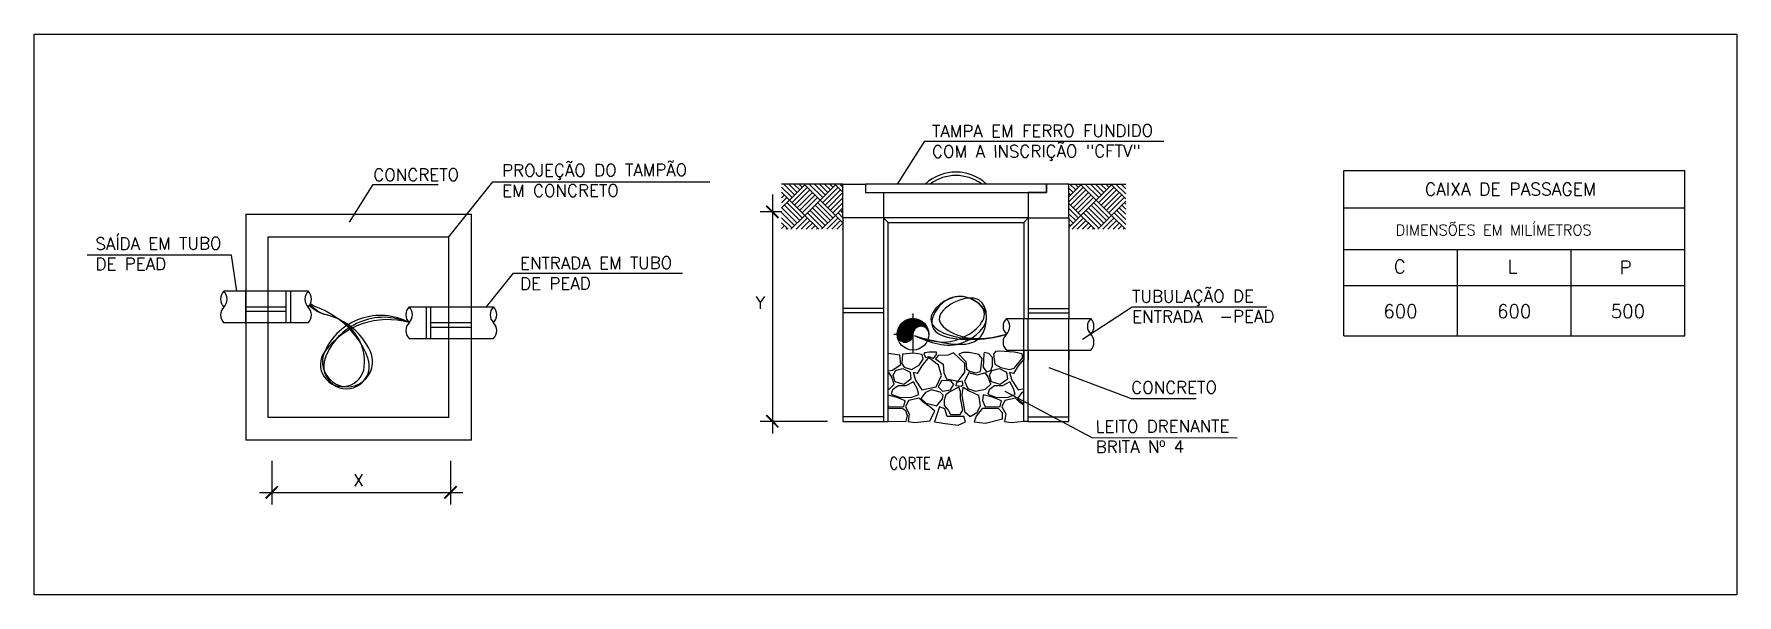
# Model space of a CAD drawing. Header units: millimetres. Extents: x -8 to 5830, y -596 to 3598.
# Drawn here: x 1278.38 to 1300.72, y 2301.23 to 2308.58 of the extents above; entities that cross this region are included whole.
import ezdxf
from ezdxf.enums import TextEntityAlignment as Align

# ---------------------------------------------------------------- set-up
doc = ezdxf.new("R2010")
doc.units = ezdxf.units.MM
doc.linetypes.add('HIDDEN', pattern=[9.525, 6.35, -3.175])
doc.linetypes.add('HIDDEN2', pattern=[4.7625, 3.175, -1.5875])
doc.layers.get('0').update_dxf_attribs({"color": 9})
for name, color, linetype in [('COTAS', 6, 'Continuous'), ('Detalhes Construtivos', 7, 'Continuous'), ('Detalhes Construtivos 02', 7, 'Continuous'), ('ELETRODUTO', 3, 'Continuous'), ('LAY', 8, 'Continuous'), ('texto', 1, 'Continuous'), ('TEXTOS', 2, 'Continuous')]:
    doc.layers.add(name, color=color, linetype=linetype)
doc.layers.add('Detalhes Construtivos 4', color=1, linetype='Continuous', lineweight=30)
doc.styles.add('ROMANS', font='romans')
pattern_1 = [(135, (1274.61203, 2307.61053), (-0.402265, 3e-17), [0.2844444, -0.2844444]), (135, (1274.64556, 2307.64405), (-0.402265, 3e-17), [0.2844444, -0.2844444]), (135, (1274.67908, 2307.67757), (-0.402265, 3e-17), [0.2844444, -0.2844444]), (135, (1274.7126, 2307.7111), (-0.402265, 3e-17), [0.2844444, -0.2844444]), (135, (1274.74612, 2307.74461), (-0.402265, 3e-17), [0.2844444, -0.2844444]), (135, (1274.77964, 2307.77814), (-0.402265, 3e-17), [0.2844444, -0.2844444]), (135, (1274.81317, 2307.81166), (-0.402265, 3e-17), [0.2844444, -0.2844444]), (45, (1274.4109, 2307.81166), (0.402265, -3e-17), [0.2844444, -0.2844444]), (45, (1274.37738, 2307.84518), (0.402265, -3e-17), [0.2844444, -0.2844444]), (45, (1274.34386, 2307.8787), (0.402265, -3e-17), [0.2844444, -0.2844444]), (45, (1274.31034, 2307.91223), (0.402265, -3e-17), [0.2844444, -0.2844444]), (45, (1274.2768, 2307.94575), (0.402265, -3e-17), [0.2844444, -0.2844444]), (45, (1274.2433, 2307.97927), (0.402265, -3e-17), [0.2844444, -0.2844444]), (45, (1274.20977, 2308.0128), (0.402265, -3e-17), [0.2844444, -0.2844444])]

msp = doc.modelspace()

# ---------------------------------------------------------------- texts
at = {"layer": 'ELETRODUTO', "color": 7, "linetype": 'Continuous', "lineweight": -2, "style": 'ROMANS', "width": 0.8}
msp.add_text('CORTE AA', height=0.16, rotation=0.2044, dxfattribs=at).set_placement((1290.014, 2302.875), align=Align.CENTER)
at = {"layer": 'ELETRODUTO', "color": 7, "linetype": 'Continuous', "lineweight": -2, "char_height": 0.16, "attachment_point": 4, "rotation": 0.2044, "style": 'ROMANS'}
for s, insert in [('\\A1;PROJEÇÃO DO TAMPÃO\\PEM CONCRETO', (1284.521, 2306.658)), ('\\A1;CONCRETO', (1282.831, 2306.734)), ('SAÍDA EM TUBO\\PDE PEAD', (1279.187, 2305.698)), ('ENTRADA EM TUBO\\PDE PEAD', (1284.756, 2305.442)), ('TUBULAÇÃO DE \\PENTRADA  -PEAD ', (1292.783, 2305.008)), ('\\A1;CONCRETO ', (1292.771, 2303.946)), ('LEITO DRENANTE\\PBRITA Nº 4', (1292.304, 2303.302, -4.098))]:
    msp.add_mtext(s, dxfattribs=dict(at, insert=insert))
at = {"layer": 'ELETRODUTO', "color": 7, "linetype": 'Continuous', "lineweight": -2, "char_height": 0.16, "attachment_point": 5, "style": 'ROMANS'}
for s, insert in [('Y', (1287.905, 2305.058, 4.098)), ('X', (1282.638, 2302.732, 11.11))]:
    msp.add_mtext(s, dxfattribs=dict(at, insert=insert))
at = {"layer": 'texto', "color": 7, "style": 'ROMANS'}
for s, height, p in [('C', 0.175, (1296.215, 2305.444)), ('L', 0.175, (1297.707, 2305.444)), ('P', 0.175, (1299.177, 2305.431)), ('600', 0.1747, (1296.078, 2304.858)), ('600', 0.1747, (1297.57, 2304.858)), ('500', 0.1747, (1299.061, 2304.858))]:
    msp.add_text(s, height=height, dxfattribs=at).set_placement(p)
at = {"layer": 'texto', "color": 7, "insert": (1290.159, 2307.15, -4.098), "char_height": 0.16, "attachment_point": 4, "rotation": 0.2044, "style": 'ROMANS'}
msp.add_mtext('TAMPA EM FERRO FUNDIDO\\PCOM A INSCRIÇÃO "CFTV"', dxfattribs=at)
at = {"layer": 'TEXTOS', "color": 7, "style": 'ROMANS'}
msp.add_text('CAIXA DE PASSAGEM', height=0.1646, dxfattribs=at).set_placement((1297.744, 2306.546), align=Align.MIDDLE_CENTER)
msp.add_text('DIMENSÕES EM MILÍMETROS', height=0.13975, dxfattribs=at).set_placement((1296.24, 2305.941))

# ---------------------------------------------------------------- blocks, each defined once
blk = doc.blocks.new('_OPEN')
at = {"color": 0, "linetype": 'ByBlock'}
for p, q in [((-1, 0), (0, 0)), ((0, 0), (-1, 0)), ((0, 0), (-1, 0))]:
    blk.add_line(p, q, dxfattribs=at)
blk = doc.blocks.new('_ARCHTICK')
at = {"color": 0, "linetype": 'ByBlock', "const_width": 0.15}
blk.add_lwpolyline([(-0.5, -0.5), (0.5, 0.5)], dxfattribs=at)

# ---------------------------------------------------------------- hatches: boundary and pattern name
at = {"layer": 'ELETRODUTO', "linetype": 'Continuous', "lineweight": -2}
h = msp.add_hatch(dxfattribs=at)
h.set_pattern_fill('AR-PARQ1,_O', scale=0.023704, angle=45)
h.set_pattern_definition(pattern_1)
h.paths.add_polyline_path([(1288.991, 2306.021), (1288.991, 2306.17), (1288.991, 2306.614), (1288.186, 2306.614), (1288.186, 2306.021)])
h.paths.add_polyline_path([(1288.59, 2306.33), (1288.59, 2306.453), (1288.661, 2306.453), (1288.661, 2306.33)], flags=24)
h = msp.add_hatch(dxfattribs=at)
h.set_pattern_fill('AR-PARQ1,_O', scale=0.023704, angle=45)
h.set_pattern_definition(pattern_1)
h.paths.add_polyline_path([(1291.954, 2306.614), (1291.954, 2306.17), (1291.954, 2306.021), (1292.699, 2306.021), (1292.699, 2306.614)])
h = msp.add_hatch(dxfattribs=at)
h.set_pattern_fill('_U,_O', scale=0.004978, angle=45, pattern_type=0)
h.set_pattern_definition([(45, (-50.5175516, 1250.674251), (-0.003519820422, 0.003519820422), [])])
h.paths.add_polyline_path([(1289.909, 2304.645), (1289.909, 2304.852, 0.414214), (1289.702, 2304.645)])
h.paths.add_polyline_path([(1289.702, 2304.645, 1), (1289.909, 2304.645)])
h.paths.add_polyline_path([(1290.117, 2304.645, 0.414214), (1289.909, 2304.852), (1289.909, 2304.645, -1)])

# ---------------------------------------------------------------- linework, layer by layer
at = {"layer": 'Detalhes Construtivos', "color": 7, "linetype": 'Continuous', "lineweight": -2}
for p, q in [((1281.976, 2305.209), (1280.871, 2305.209)), ((1281.976, 2304.794), (1280.871, 2304.794)), ((1283.3, 2304.589), (1284.406, 2304.589))]:
    msp.add_line(p, q, dxfattribs=at)
for centre, start, end in [((1280.972, 2305.105), 134.4153, 225.5847), ((1280.769, 2305.105), 314.4153, 45.5847), ((1282.078, 2305.105), 134.4153, 225.5847), ((1281.875, 2305.105), 314.4153, 45.5847), ((1280.972, 2304.898), 134.4153, 225.5847), ((1281.875, 2304.898), 314.4153, 45.5847), ((1283.402, 2304.9), 134.4153, 225.5847), ((1283.199, 2304.9), 314.4153, 45.5847), ((1283.402, 2304.693), 134.4153, 225.5847), ((1284.304, 2304.693), 314.4153, 45.5847)]:
    msp.add_arc(centre, 0.145, start, end, dxfattribs=at)
at = {"layer": 'Detalhes Construtivos 02', "color": 7, "linetype": 'HIDDEN', "lineweight": -2}
for p, q in [((1281.453, 2305.923), (1283.823, 2305.923)), ((1281.453, 2303.552), (1281.453, 2305.923)), ((1283.823, 2303.552), (1283.823, 2305.923)), ((1283.823, 2303.552), (1281.453, 2303.552))]:
    msp.add_line(p, q, dxfattribs=at)
at = {"layer": 'Detalhes Construtivos 02', "color": 7, "linetype": 'HIDDEN2', "lineweight": -2}
for p, q in [((1281.157, 2304.794), (1281.157, 2305.209)), ((1281.69, 2304.794), (1281.69, 2305.209)), ((1281.749, 2304.794), (1281.749, 2305.209)), ((1281.69, 2305.001), (1281.157, 2305.001)), ((1281.69, 2304.942), (1281.157, 2304.942)), ((1283.527, 2304.589), (1283.527, 2305.004)), ((1283.586, 2304.589), (1283.586, 2305.004)), ((1284.12, 2304.589), (1284.12, 2305.004)), ((1283.586, 2304.797), (1284.12, 2304.797)), ((1283.586, 2304.737), (1284.12, 2304.737))]:
    msp.add_line(p, q, dxfattribs=at)
at = {"layer": 'Detalhes Construtivos 4', "color": 7, "linetype": 'Continuous', "lineweight": -2}
for p, q in [((1281.157, 2306.219), (1282.194, 2306.219)), ((1281.157, 2306.219), (1281.157, 2303.256)), ((1282.194, 2306.219), (1284.12, 2306.219)), ((1284.12, 2305.004), (1284.12, 2306.219)), ((1284.12, 2303.256), (1281.157, 2303.256))]:
    msp.add_line(p, q, dxfattribs=at)
at = {"layer": 'ELETRODUTO', "color": 7, "linetype": 'Continuous', "lineweight": -2}
for p, q in [((1288.065, 2306.476, 4.098), (1288.065, 2303.343, 4.098)), ((1288.991, 2306.614), (1288.186, 2306.614)), ((1288.986, 2306.614), (1288.571, 2306.614)), ((1289.287, 2306.501), (1291.658, 2306.501)), ((1291.954, 2306.614), (1292.699, 2306.614)), ((1288.188, 2306.248, 4.098), (1287.905, 2306.248, 4.098)), ((1288.991, 2306.17), (1288.991, 2303.503)), ((1289.524, 2306.17), (1288.991, 2306.17)), ((1289.524, 2306.17), (1289.524, 2303.503)), ((1291.421, 2306.17), (1289.524, 2306.17)), ((1289.524, 2306.17), (1289.584, 2306.11)), ((1289.584, 2303.503), (1289.584, 2306.11)), ((1289.584, 2306.11), (1291.361, 2306.11)), ((1291.421, 2306.17), (1291.361, 2306.11)), ((1291.361, 2306.11), (1291.361, 2304.852)), ((1291.421, 2306.17), (1291.421, 2304.852)), ((1291.421, 2306.17), (1291.954, 2306.17)), ((1291.954, 2306.17), (1291.954, 2304.852)), ((1283.3, 2305.004), (1284.406, 2305.004)), ((1289.524, 2304.984), (1288.991, 2304.984)), ((1289.524, 2304.925), (1288.991, 2304.925)), ((1289.909, 2304.915), (1289.909, 2304.392)), ((1291.421, 2304.984), (1291.954, 2304.984)), ((1291.421, 2304.925), (1291.954, 2304.925)), ((1289.657, 2304.645), (1289.866, 2304.645)), ((1289.909, 2304.848), (1289.909, 2304.442)), ((1291.134, 2304.852), (1292.24, 2304.852)), ((1291.361, 2304.437), (1291.361, 2304.852)), ((1291.421, 2304.437), (1291.421, 2304.852)), ((1291.954, 2304.437), (1291.954, 2304.852)), ((1284.12, 2303.256), (1284.12, 2304.589)), ((1291.134, 2304.437), (1292.24, 2304.437)), ((1291.361, 2303.503), (1291.361, 2304.437)), ((1291.361, 2304.437), (1291.361, 2304.307)), ((1291.421, 2303.503), (1291.421, 2304.437)), ((1291.421, 2304.437), (1291.421, 2304.307)), ((1291.954, 2303.503), (1291.954, 2304.437)), ((1291.954, 2304.437), (1291.954, 2304.307)), ((1289.524, 2303.562), (1288.991, 2303.562)), ((1291.421, 2303.562), (1291.954, 2303.562)), ((1288.787, 2303.503, 4.098), (1287.905, 2303.503, 4.098)), ((1288.991, 2303.503), (1289.524, 2303.503)), ((1289.524, 2303.503), (1289.584, 2303.503)), ((1291.421, 2303.503), (1291.361, 2303.503)), ((1291.421, 2303.503), (1291.954, 2303.503)), ((1281.498, 2302.986, 11.11), (1281.498, 2302.412, 11.11)), ((1283.844, 2302.986, 11.11), (1283.844, 2302.412, 11.11)), ((1281.338, 2302.572, 11.11), (1284.004, 2302.572, 11.11))]:
    msp.add_line(p, q, dxfattribs=at)
for points in [[(1289.707, 2306.614), (1290.065, 2307.178), (1293.197, 2307.178)], [(1282.517, 2306.115), (1282.83, 2306.607), (1283.682, 2306.607)], [(1283.823, 2305.923), (1284.4, 2306.644), (1287.246, 2306.644)], [(1281.04, 2305.209), (1280.969, 2305.683), (1279.078, 2305.683)], [(1284.314, 2305.004), (1284.671, 2305.446), (1286.886, 2305.446)], [(1292.132, 2304.582), (1292.782, 2305.005), (1294.551, 2305.005)], [(1289.584, 2304.165), (1289.639, 2304.174), (1289.751, 2304.247), (1289.736, 2304.372), (1289.584, 2304.391)], [(1291.361, 2304.32), (1291.289, 2304.23), (1291.229, 2304.132), (1291.174, 2304.143), (1291.207, 2304.044), (1291.289, 2303.918), (1291.361, 2303.933)], [(1291.692, 2304.208), (1292.77, 2303.802), (1293.621, 2303.802)], [(1289.584, 2303.921), (1289.598, 2303.924), (1289.663, 2303.99), (1289.631, 2304.083), (1289.598, 2304.137), (1289.584, 2304.134)], [(1289.584, 2303.709), (1289.59, 2303.693), (1289.789, 2303.698), (1289.806, 2303.77), (1289.7, 2303.816), (1289.584, 2303.845)], [(1291.361, 2303.715), (1291.308, 2303.753), (1291.253, 2303.808), (1291.113, 2303.778), (1291.075, 2303.693), (1291.125, 2303.6), (1291.109, 2303.503), (1291.198, 2303.486), (1291.361, 2303.507)], [(1291.113, 2303.9), (1292.254, 2303.293), (1294.161, 2303.289)], [(1291.361, 2303.892), (1291.338, 2303.88), (1291.278, 2303.804), (1291.344, 2303.743), (1291.361, 2303.739)], [(1289.584, 2303.503), (1289.82, 2303.504), (1289.838, 2303.574), (1289.816, 2303.639), (1289.768, 2303.672), (1289.584, 2303.672)]]:
    msp.add_lwpolyline(points, dxfattribs=at)
for points in [[(1288.991, 2306.614), (1289.287, 2306.614), (1289.287, 2306.501), (1289.524, 2306.501), (1289.524, 2306.17), (1288.991, 2306.17)], [(1291.658, 2306.614), (1289.287, 2306.614), (1289.287, 2306.501), (1291.658, 2306.501)], [(1291.954, 2306.614), (1291.658, 2306.614), (1291.658, 2306.501), (1291.421, 2306.501), (1291.421, 2306.17), (1291.954, 2306.17)], [(1290.963, 2304.384), (1290.981, 2304.253), (1291.06, 2304.207), (1291.176, 2304.183), (1291.237, 2304.201), (1291.301, 2304.277), (1291.349, 2304.338), (1291.34, 2304.39), (1291.234, 2304.411), (1291.042, 2304.423), (1290.99, 2304.42)], [(1289.68, 2304.17), (1289.778, 2304.197), (1289.872, 2304.148), (1289.882, 2304.055), (1289.789, 2303.984), (1289.674, 2304.022), (1289.647, 2304.105)], [(1289.773, 2304.384), (1289.763, 2304.262), (1289.794, 2304.213), (1289.888, 2304.183), (1289.989, 2304.238), (1290.044, 2304.317), (1290.031, 2304.378), (1289.916, 2304.399)], [(1289.91, 2304.143), (1289.943, 2304.044), (1290.025, 2303.918), (1290.211, 2303.957), (1290.282, 2304.105), (1290.244, 2304.241), (1290.112, 2304.34), (1290.025, 2304.23), (1289.965, 2304.132)], [(1290.05, 2304.39), (1290.071, 2304.338), (1290.123, 2304.353), (1290.18, 2304.326), (1290.217, 2304.381), (1290.217, 2304.408), (1290.12, 2304.411), (1290.062, 2304.402)], [(1290.205, 2304.323), (1290.304, 2304.252), (1290.315, 2304.137), (1290.348, 2304.061), (1290.501, 2304.028), (1290.589, 2304.148), (1290.589, 2304.263), (1290.441, 2304.4), (1290.37, 2304.372), (1290.238, 2304.367)], [(1290.512, 2304.384), (1290.601, 2304.286), (1290.613, 2304.192), (1290.652, 2304.162), (1290.735, 2304.14), (1290.795, 2304.156), (1290.817, 2304.326), (1290.774, 2304.381), (1290.646, 2304.405), (1290.567, 2304.405)], [(1290.838, 2304.387), (1290.829, 2304.213), (1290.874, 2304.15), (1290.932, 2304.171), (1290.951, 2304.229), (1290.951, 2304.338), (1290.905, 2304.393), (1290.844, 2304.405)], [(1290.944, 2304.17), (1291.043, 2304.197), (1291.136, 2304.148), (1291.147, 2304.055), (1291.054, 2303.984), (1290.939, 2304.022), (1290.911, 2304.105)], [(1289.915, 2304.022), (1289.817, 2303.968), (1289.713, 2303.968), (1289.642, 2303.918), (1289.625, 2303.858), (1289.74, 2303.814), (1289.893, 2303.82), (1289.987, 2303.853), (1289.965, 2303.935)], [(1290.282, 2304.033), (1290.238, 2303.957), (1290.298, 2303.897), (1290.403, 2303.918), (1290.446, 2303.984), (1290.408, 2304.028), (1290.348, 2304.039)], [(1290.553, 2304.031), (1290.481, 2304.014), (1290.472, 2303.972), (1290.54, 2303.965), (1290.566, 2303.985)], [(1290.862, 2304.137), (1290.753, 2304.11), (1290.643, 2304.137), (1290.583, 2304.028), (1290.627, 2303.935), (1290.731, 2303.897), (1290.862, 2303.924), (1290.928, 2303.99), (1290.895, 2304.083)], [(1291.18, 2304.022), (1291.081, 2303.968), (1290.977, 2303.968), (1290.906, 2303.918), (1290.889, 2303.858), (1291.004, 2303.814), (1291.158, 2303.82), (1291.251, 2303.853), (1291.229, 2303.935)], [(1289.988, 2303.808), (1289.848, 2303.778), (1289.81, 2303.693), (1289.861, 2303.6), (1289.844, 2303.503), (1289.933, 2303.486), (1290.128, 2303.511), (1290.196, 2303.638), (1290.128, 2303.693), (1290.044, 2303.753)], [(1290.266, 2303.886), (1290.151, 2303.918), (1290.074, 2303.88), (1290.014, 2303.804), (1290.08, 2303.743), (1290.222, 2303.705), (1290.298, 2303.798), (1290.304, 2303.847)], [(1290.512, 2303.953), (1290.392, 2303.89), (1290.34, 2303.852), (1290.32, 2303.781), (1290.32, 2303.712), (1290.372, 2303.649), (1290.4, 2303.592), (1290.528, 2303.592), (1290.561, 2303.649), (1290.534, 2303.805), (1290.531, 2303.895)], [(1290.565, 2303.952), (1290.654, 2303.897), (1290.769, 2303.846), (1290.79, 2303.706), (1290.748, 2303.613), (1290.659, 2303.562), (1290.595, 2303.621), (1290.553, 2303.842)], [(1290.828, 2303.85), (1290.82, 2303.778), (1290.854, 2303.693), (1291.053, 2303.698), (1291.07, 2303.77), (1290.964, 2303.816)], [(1290.599, 2303.498), (1290.578, 2303.566), (1290.358, 2303.566), (1290.328, 2303.668), (1290.256, 2303.693), (1290.192, 2303.498), (1290.332, 2303.473), (1290.502, 2303.452)], [(1290.816, 2303.672), (1290.739, 2303.57), (1290.71, 2303.498), (1290.858, 2303.477), (1291.083, 2303.536), (1291.083, 2303.613), (1291.032, 2303.672)]]:
    msp.add_lwpolyline(points, close=True, dxfattribs=at)
for points in [[(1283.3, 2304.797, 0.314808), (1282.193, 2304.417, 1.310931), (1282.713, 2304.219, 0.381487), (1282.216, 2304.898, -0.146469), (1281.992, 2305.02, -0.146469)], [(1283.3, 2304.797, 0.435725), (1282.193, 2304.417, 1.53995), (1282.792, 2304.417, 0.232811), (1282.216, 2304.898, -0.187025), (1282.004, 2305.045, -0.187025)], [(1283.3, 2304.797, 0.431602), (1282.199, 2304.333, 1.440662), (1282.759, 2304.333, 0.21986), (1282.085, 2304.999, -0.079617), (1282.004, 2305.045, -0.079617)]]:
    msp.add_lwpolyline(points, format="xyb", dxfattribs=at)
msp.add_circle((1289.909, 2304.645), 0.207, dxfattribs=at)
for centre, radius, start, end in [((1290.472, 2306.17), 0.6, 47.8138, 132.1862), ((1290.472, 2306.17), 0.556, 53.1199, 126.8801), ((1284.508, 2304.9), 0.145, 134.4153, 225.5847), ((1284.304, 2304.9), 0.145, 314.4153, 45.5847), ((1289.806, 2304.645), 0.104, 180, 0), ((1290.013, 2304.645), 0.104, 0, 180), ((1291.236, 2304.749), 0.145, 134.4153, 225.5847), ((1291.236, 2304.541), 0.145, 134.4153, 225.5847), ((1291.033, 2304.749), 0.145, 314.4153, 45.5847), ((1292.342, 2304.749), 0.145, 134.4153, 225.5847), ((1292.138, 2304.749), 0.145, 314.4153, 45.5847), ((1292.138, 2304.541), 0.145, 314.4153, 45.5847)]:
    msp.add_arc(centre, radius, start, end, dxfattribs=at)
for points in [[(1289.924, 2304.627), (1290.347, 2304.529), (1290.798, 2304.616), (1290.772, 2305.095), (1290.253, 2304.839), (1290.498, 2304.634), (1291.134, 2304.645)], [(1289.924, 2304.627), (1290.564, 2304.536), (1290.874, 2304.889), (1290.602, 2305.131), (1290.333, 2305.083), (1290.155, 2304.784), (1290.986, 2304.609), (1291.134, 2304.645)], [(1289.924, 2304.627), (1290.47, 2304.567), (1290.843, 2304.937), (1290.522, 2305.138), (1290.142, 2304.835), (1290.643, 2304.583), (1291.134, 2304.645)]]:
    msp.add_spline(points, degree=3, dxfattribs=at)
at = {"layer": 'LAY', "color": 7, "linetype": 'HIDDEN', "ltscale": 5, "elevation": 11.11}
msp.add_lwpolyline([(1278.382, 2308.58), (1300.715, 2308.58), (1300.715, 2301.227), (1278.382, 2301.227)], close=True, dxfattribs=at)
at = {"layer": 'texto', "color": 7}
for p, q in [((1295.558, 2304.625), (1295.558, 2306.302)), ((1297.05, 2304.625), (1297.05, 2305.757)), ((1298.542, 2304.625), (1298.542, 2305.757))]:
    msp.add_line(p, q, dxfattribs=at)
at = {"layer": 'TEXTOS', "color": 7}
for p, q in [((1295.558, 2306.791), (1300.033, 2306.791)), ((1295.558, 2304.625), (1295.558, 2306.791)), ((1300.033, 2304.625), (1300.033, 2306.791)), ((1295.558, 2306.302), (1300.033, 2306.302)), ((1295.558, 2305.757), (1300.033, 2305.757)), ((1295.558, 2305.285), (1300.033, 2305.285)), ((1295.558, 2304.625), (1300.033, 2304.625))]:
    msp.add_line(p, q, dxfattribs=at)

# ---------------------------------------------------------------- block references
at = {"layer": 'COTAS', "color": 7, "lineweight": -2}
for p, xscale, yscale, zscale, rotation in [((1282.517, 2306.115), 0.0005688888903798326, 0.0005688888903798326, 0.0005688888903798326, 237.4756919919713), ((1283.681, 2305.923), 0.0005688888892054568, 0.0005688888892054568, 0.0005688888892054568, 235.9325310477682), ((1280.963, 2305.209), -0.0005688888899477014, 0.0005688888898748701, 0.0005688888898682822, 128.9485446925284)]:
    msp.add_blockref('_OPEN', p, dxfattribs=dict(at, xscale=xscale, yscale=yscale, zscale=zscale, rotation=rotation))
at = {"layer": 'ELETRODUTO', "color": 7, "linetype": 'Continuous', "lineweight": -2}
for name, p, xscale, yscale, zscale, rotation in [('_ARCHTICK', (1288.572, 2306.614), 0.0007111111109952618, 0.0007111111109952618, 0.0007111111109952618, 90), ('_OPEN', (1289.707, 2306.614), 0.0005688888904085013, 0.0005688888904085013, 0.0005688888904085013, 237.5122990416593), ('_ARCHTICK', (1288.065, 2306.248, 4.098), 0.16, 0.16, 0.16, 90), ('_OPEN', (1284.314, 2305.004), 0.0005688888898790935, 0.0005688888898790935, 0.0005688888898790935, 231.0514553160201), ('_OPEN', (1292.131, 2304.581), 0.0005688888845905909, 0.0005688888845905909, 0.0005688888845905909, 213.0740786421488), ('_OPEN', (1291.113, 2303.9), 0.0005688888869393264, 0.0005688888869393264, 0.0005688888869393264, 159.8553606559132), ('_ARCHTICK', (1288.065, 2303.503, 4.098), 0.16, 0.16, 0.16, 270), ('_ARCHTICK', (1281.498, 2302.572, 11.11), 0.1600000000056389, 0.1600000000056389, 0.1600000000056389, 180)]:
    msp.add_blockref(name, p, dxfattribs=dict(at, xscale=xscale, yscale=yscale, zscale=zscale, rotation=rotation))
at = {"layer": 'ELETRODUTO', "color": 7, "linetype": 'Continuous', "lineweight": -2, "xscale": 0.1600000000056389, "yscale": 0.1600000000056389, "zscale": 0.1600000000056389}
msp.add_blockref('_ARCHTICK', (1283.844, 2302.572, 11.11), dxfattribs=at)

msp.set_redraw_order([(e.dxf.handle, doc.entitydb.next_handle()) for e in msp.query("TEXT MTEXT ATTDEF DIMENSION ARC_DIMENSION")])  # texts and dimensions are drawn at this point

doc.saveas('drawing.dxf')
